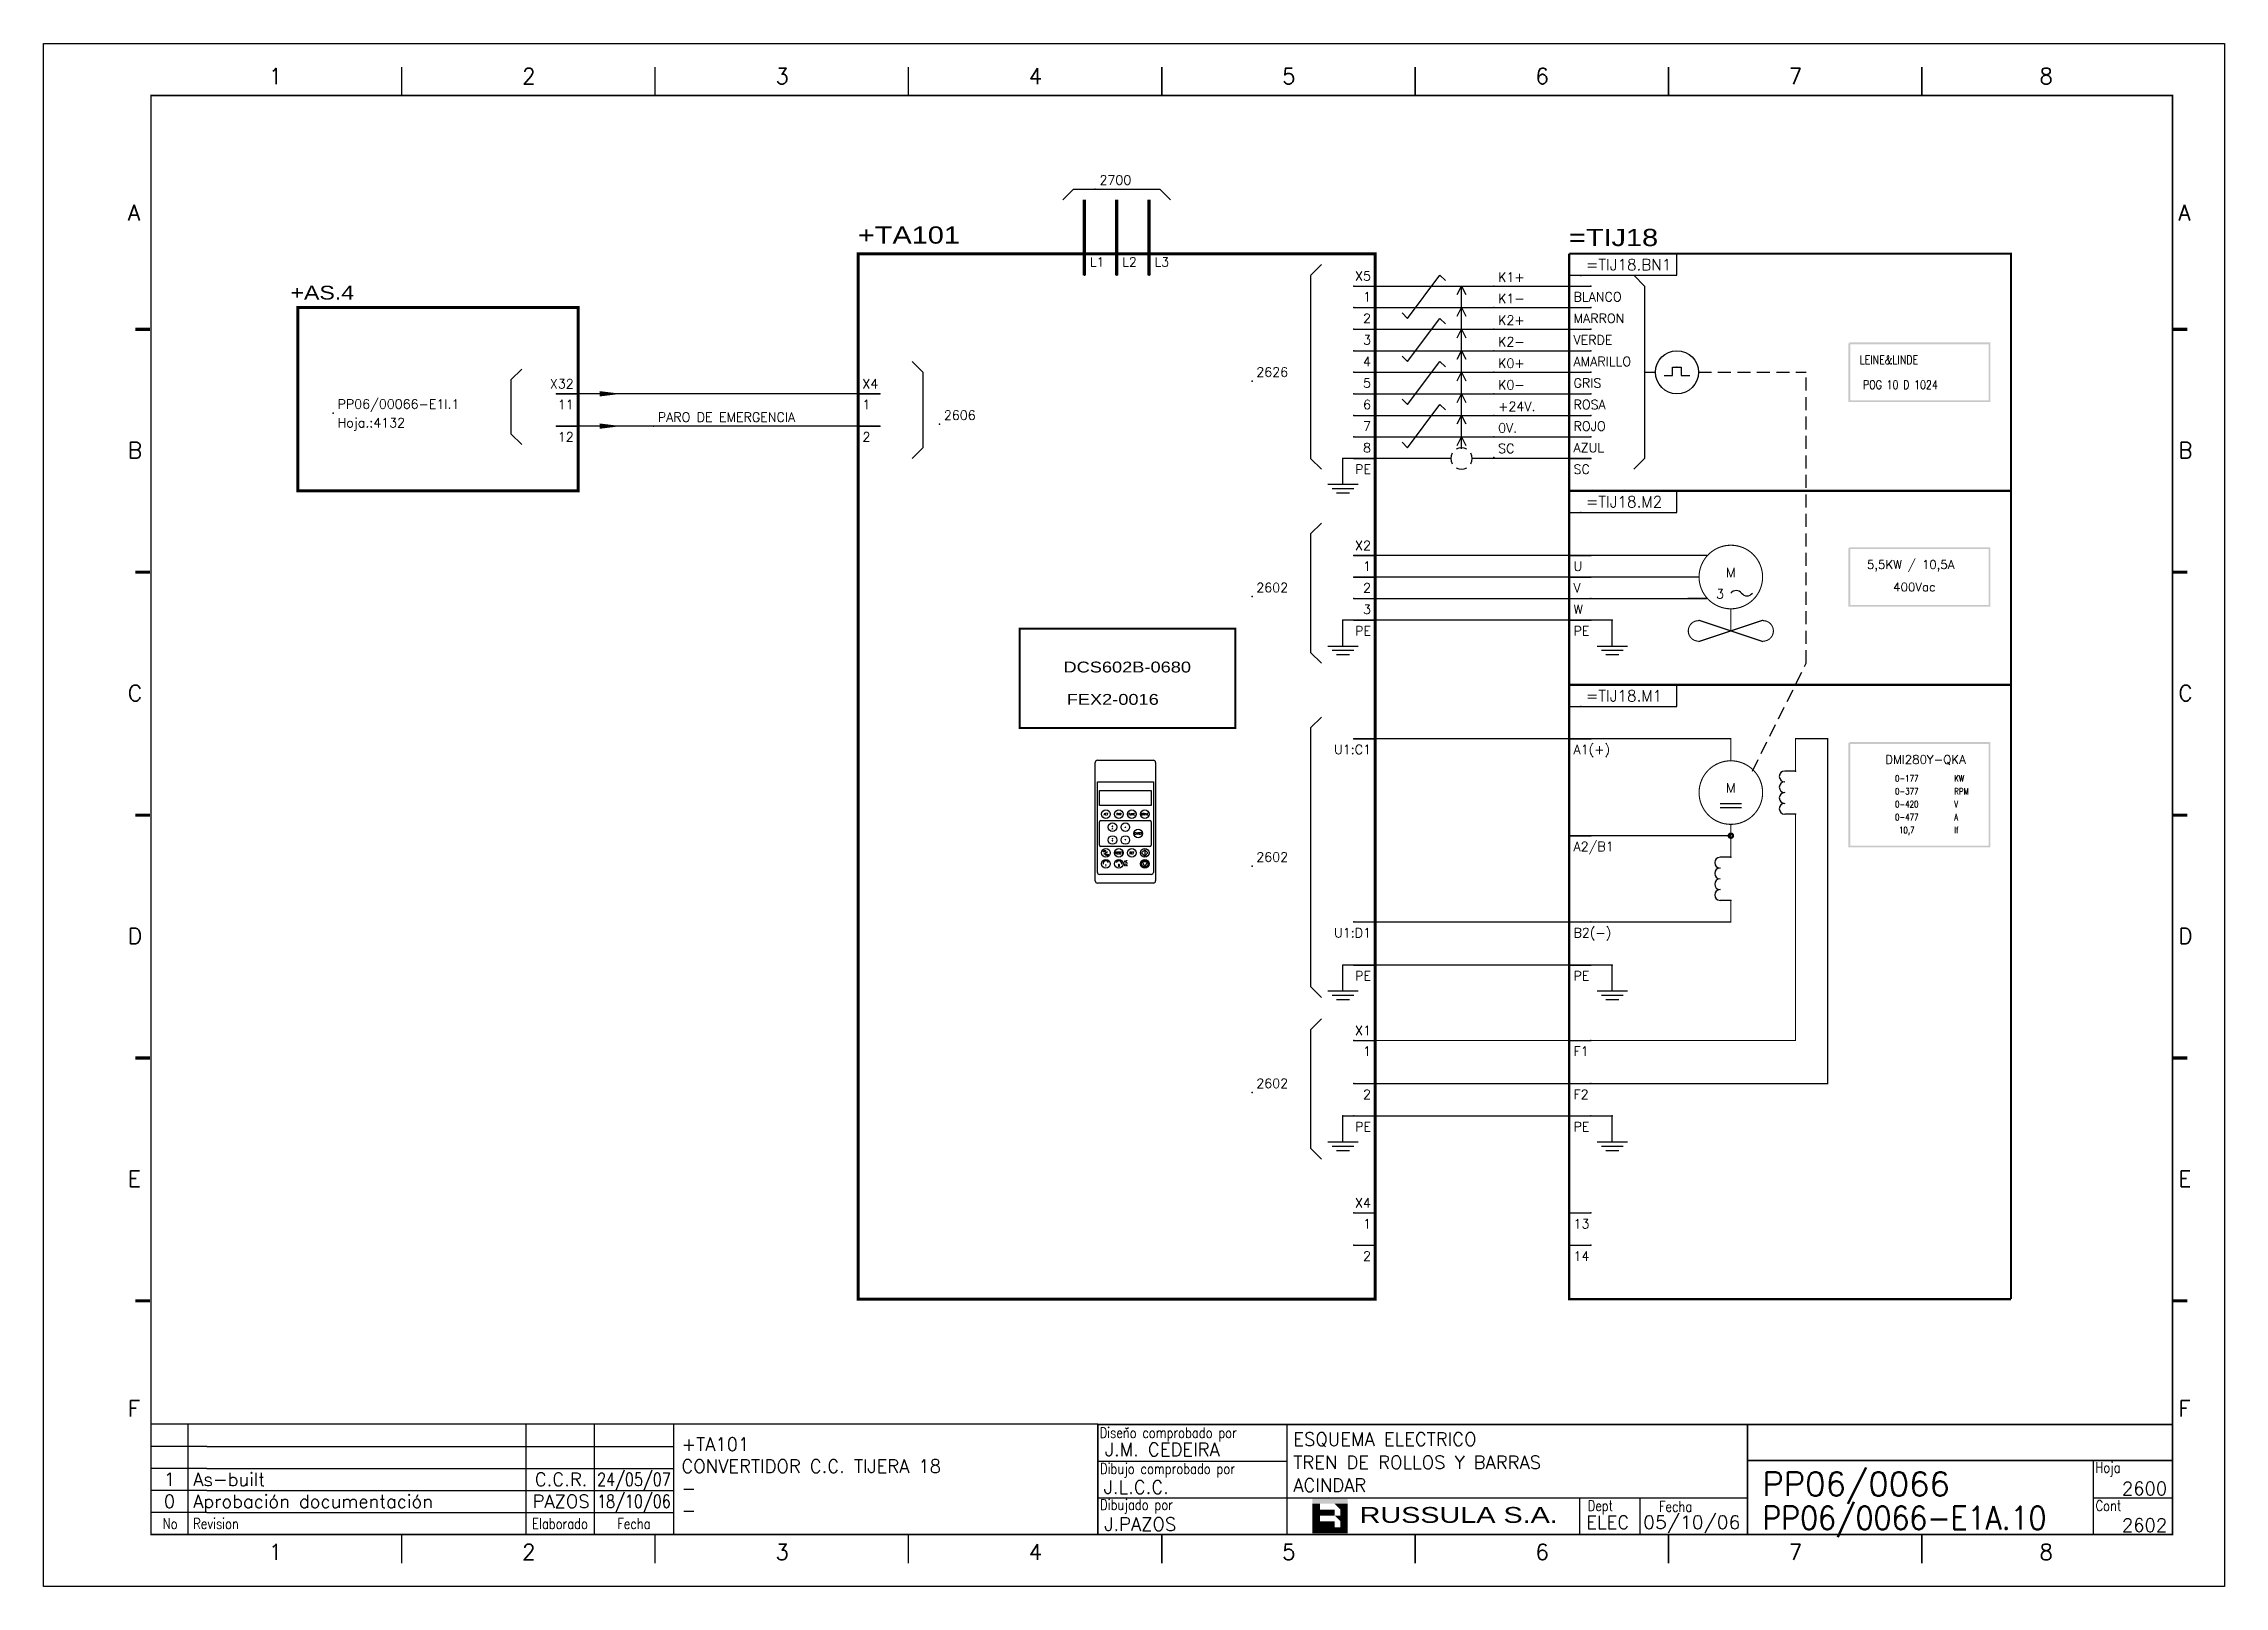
# Model space of a CAD drawing. Extents: x -25 to 1044, y -25744 to 292.
# Drawn here: x -3.7 to 416.3, y -5.2 to 291.8 of the extents above; entities that cross this region are included whole.
import ezdxf
from ezdxf.enums import TextEntityAlignment as Align

# ---------------------------------------------------------------- set-up
doc = ezdxf.new("R2010")
doc.units = 0
doc.header["$LTSCALE"] = 10
doc.header["$MEASUREMENT"] = 0
doc.linetypes.add('DASHDOT', pattern=[1, 0.5, -0.25, 0, -0.25])
doc.linetypes.add('HIDDEN', pattern=[0.375, 0.25, -0.125])
doc.layers.get('0').update_dxf_attribs({"linetype": 'CONTINUOUS'})
for name, color, linetype in [('1', 7, 'CONTINUOUS'), ('10', 5, 'CONTINUOUS'), ('102', 7, 'CONTINUOUS'), ('2', 7, 'CONTINUOUS'), ('8', 1, 'CONTINUOUS'), ('9', 6, 'CONTINUOUS'), ('DIBUJO', 7, 'CONTINUOUS'), ('NODE', 7, 'CONTINUOUS')]:
    doc.layers.add(name, color=color, linetype=linetype)
doc.styles.add('HELV', font='HELVBLD.SHX', dxfattribs={"width": 1.2})
doc.styles.add('HELVETICA', font='HELV.SHX')
doc.styles.add('LABEL', font='SIMPLEX', dxfattribs={"width": 0.8, "height": 4})
doc.styles.add('ROMAND', font='ROMAND.SHX', dxfattribs={"width": 0.7})
doc.styles.add('ROMANS', font='romans')
doc.styles.get("Standard").update_dxf_attribs({"font": 'simplex'})

msp = doc.modelspace()

# ---------------------------------------------------------------- texts
at = {"layer": '2'}
for s, height, style, width, p in [('+TA101', 3.319933944954131, 'HELV', 1.2, (153.1391600778842, 253.2472647786451)), ('=TIJ18', 3.319933944954131, 'HELV', 1.2, (290.0864353072421, 252.7757559619553)), ('+AS.4', 2.655947155963304, 'HELV', 1.2, (43.85634111555479, 242.4861195287155)), ('LEINE&LINDE', 1.659966972477065, 'ROMANS', 0.8, (346.065928685599, 230.0572001981183)), ('POG 10 D 1024', 1.659966972477065, 'ROMANS', 0.8, (346.7064160769958, 225.2605308796128)), ('DCS602B-0680', 2.091558385321103, 'HELV', 1.2, (192.7301322481374, 170.6871999008844)), ('FEX2-0016', 2.091558385321103, 'HELV', 1.2, (193.350815739393, 164.4623237540954)), ('KW', 1.244975229357799, 'ROMANS', 0.8, (364.2696336419571, 149.6866229816472)), ('RPM', 1.244975229357799, 'ROMANS', 0.8, (364.2696336419571, 147.1966725229316)), ('V', 1.244975229357799, 'ROMANS', 0.8, (364.2696336419571, 144.706722064216)), ('A', 1.244975229357799, 'ROMANS', 0.8, (364.2696336419571, 142.2167716055004)), ('If', 1.244975229357799, 'ROMANS', 0.8, (364.2696336419571, 139.7268211467848)), ('LOC', 0.2655947155963305, 'ROMANS', 0.8, (200.3347866355165, 136.1368287295367)), ('REM', 0.2655947155963305, 'ROMANS', 0.8, (200.8041093641274, 135.471394065253)), ('AC', 0.4149917431192663, 'ROMANS', 0.8, (204.4303311003391, 134.0982011899195)), ('I', 0.4149917431192663, 'ROMANS', 0.8, (200.8270808179477, 133.3553264684235)), ('0', 0.4149917431192663, 'ROMANS', 0.8, (203.2592742092961, 133.3440713281738)), ('DC', 0.4149917431192663, 'ROMANS', 0.8, (204.441591051497, 133.445372137218))]:
    msp.add_text(s, height=height, dxfattribs=dict(at, style=style, width=width)).set_placement(p)
for s, p in [('M', (321.2573251321276, 189.0667449510156)), ('3', (319.1823664165312, 184.9168275198229)), ('M', (321.2573251321276, 147.567570639089))]:
    msp.add_text(s, height=1.784464495412845, dxfattribs=at).set_placement(p, align=Align.CENTER)
for s, style, p in [('5,5KW / 10,5A', 'ROMANS', (347.461207551026, 190.632984601788)), ('400Vac', 'ROMANS', (352.5193589342811, 186.3116769441001)), ('DMI280Y-QKA', 'ROMAND', (350.9874021109645, 153.0950845887708))]:
    msp.add_text(s, height=1.659966972477065, dxfattribs=dict(at, style=style)).set_placement(p)
at = {"layer": '2', "style": 'ROMANS', "width": 0.8}
for s, p in [('0-177', (355.1398152933331, 149.6866229816472)), ('0-377', (355.1398152933331, 147.1966725229316)), ('0-420', (355.1398152933331, 144.706722064216)), ('0-477', (355.1398152933331, 142.2167716055004)), ('10,7', (355.1398152933331, 139.7268211467848))]:
    msp.add_text(s, height=1.244975229357799, dxfattribs=at).set_placement(p, align=Align.CENTER)
for s, p in [('ACT', (200.9097196275404, 143.4176532078963)), ('PAR', (203.399670086256, 143.4176532078963)), ('FUNC', (205.8896205449715, 143.4176532078963)), ('DRIVE', (208.3795710036873, 143.4176532078963)), ('ENTER', (207.1345957743294, 139.6827275198229)), ('RESET', (203.399670086256, 135.9478018317495)), ('REF', (205.8896205449715, 135.9478018317495))]:
    msp.add_text(s, height=0.4149917431192663, dxfattribs=at).set_placement(p, align=Align.MIDDLE)

# ---------------------------------------------------------------- blocks, each defined once
blk = doc.blocks.new('NOD', base_point=(237.5, 170))
at = {"layer": 'NODE'}
blk.add_point((237.5, 170), dxfattribs=at)
blk = doc.blocks.new('$$PLL21')
blk.add_line((-2.5, 0), (2.5, 0))
at = {"layer": '2'}
for p in [(-2.5, 0), (2.5, 0)]:
    blk.add_blockref('NOD', p, dxfattribs=at)
at = {"layer": '8'}
blk.add_attdef('*A', (-1.5, -3.574999999999989), '', height=2.15, dxfattribs=at)
at = {"layer": '9'}
blk.add_attdef('ID', (-1.5, 1.25), '', height=2.15, dxfattribs=at)
blk = doc.blocks.new('$PP313')
at = {"layer": '2'}
blk.add_blockref('NOD', (0, 0), dxfattribs=at)
at = {"layer": '8'}
blk.add_attdef('1A', (1, -3.324999999999989), '', height=2.15, dxfattribs=at)
at = {"layer": '9'}
blk.add_attdef('ID', (1, 1), '', height=2.15, dxfattribs=at)
blk = doc.blocks.new('$$PLR12')
blk.add_line((-2.5, 0), (2.5, 0))
at = {"layer": '2'}
for p in [(-2.5, 0), (2.5, 0)]:
    blk.add_blockref('NOD', p, dxfattribs=at)
at = {"layer": '8'}
blk.add_attdef('*A', text='', height=2.15, dxfattribs=at).set_placement((1.5, -3.574999999999989), align=Align.RIGHT)
at = {"layer": '9'}
blk.add_attdef('ID', text='', height=2.15, dxfattribs=at).set_placement((1.5, 1.25), align=Align.RIGHT)
blk = doc.blocks.new('$$PLU21')
blk.add_line((0, -2.5), (2.842170943040401e-14, 2.5))
at = {"layer": '2'}
for p in [(2.842170943040401e-14, 2.5), (0, -2.5)]:
    blk.add_blockref('NOD', p, dxfattribs=at)
at = {"layer": '8'}
blk.add_attdef('*A', (1.25, -0.5), '', height=2.15, dxfattribs=at)
at = {"layer": '9'}
blk.add_attdef('ID', text='', height=2.15, dxfattribs=at).set_placement((-1.25, -0.5), align=Align.RIGHT)
blk = doc.blocks.new('$060303')
at = {"layer": '2'}
for p, q in [((0, 0), (2.5, 0)), ((0, -10), (2.5, -10))]:
    blk.add_line(p, q, dxfattribs=at)
for centre, end in [((2.5, -1.25), 90), ((2.5, -3.75), 90.00000000000001), ((2.5, -6.25), 90.00000000000001), ((2.5, -8.75), 90.00000000000001)]:
    blk.add_arc(centre, 1.25, 270, end, dxfattribs=at)
for p in [(0, 0), (0, -10)]:
    blk.add_blockref('NOD', p, dxfattribs=at)
at = {"layer": '8'}
for tag, p in [('1A', (1.5, -3.324999999999989)), ('2A', (1.5, -13.32499999999999))]:
    blk.add_attdef(tag, text='', height=2.15, dxfattribs=at).set_placement(p, align=Align.RIGHT)
at = {"layer": '9'}
blk.add_attdef('ID', text='', height=2.15, dxfattribs=at).set_placement((0, 1.175000000000011), align=Align.CENTER)
blk = doc.blocks.new('$021501')
at = {"layer": '2'}
for p, q in [((0, -6), (0, 0)), ((-3.5, -6), (3.5, -6)), ((-2.5, -7), (2.5, -7)), ((-1.5, -8), (1.5, -8))]:
    blk.add_line(p, q, dxfattribs=at)
blk.add_blockref('NOD', (0, 0), dxfattribs=at)
blk = doc.blocks.new('DOT', base_point=(355.25, 185))
at = {"layer": '2'}
blk.add_lwpolyline([(355, 185, 0.25, 0.25, 2.502154082895779), (355.237515595764, 185.2496880847195, 0.25, 0.25, 0.3996556434456849)], format="xyseb", close=True, dxfattribs=at)
blk = doc.blocks.new('$020501')
at = {"layer": '2'}
for p, q in [((-2, 1), (0, 0)), ((0, 0), (-2, -1))]:
    blk.add_line(p, q, dxfattribs=at)
blk = doc.blocks.new('$030107')
at = {"layer": '102'}
for centre, start, end in [((0, 0), 150.0000000000002, 209.9999999999999), ((0, 0), 60.00000000000018, 119.9999999999999), ((0, 0), 330.0000000000002, 29.99999999999989), ((0, -2.842170943040401e-14), 240.0000000000001, 299.9999999999998)]:
    blk.add_arc(centre, 2.500000000000008, start, end, dxfattribs=at)
blk = doc.blocks.new('$021325')
at = {"layer": '2'}
for p, q in [((-1, 0), (1, 0)), ((-1, -2), (-1, 0)), ((1, 0), (1, -2)), ((-3, -2), (-1, -2)), ((1, -2), (3, -2))]:
    blk.add_line(p, q, dxfattribs=at)
blk.add_blockref('NOD', (0, 0), dxfattribs=at)
blk = doc.blocks.new('newcajec')
at = {"layer": '1'}
for p, q in [((179.4, 20.84999999999999), (0.1303441721052074, 20.84999999999999)), ((7, 20.84999999999999), (7, 0)), ((71, 20.84999999999999), (71, 0)), ((84, 20.84999999999999), (84, 0.08964143426294768)), ((99, 20.84999999999999), (99, 0)), ((215.2, 20.79999999999999), (215.2, 0)), ((10.6, 16.64), (0, 16.64)), ((10.6, 16.64), (99.00000000000001, 16.64)), ((184.6434108527132, 20.17582254554676), (184.806079472624, 20.01315011347727)), ((184.806079472624, 20.01315011347727), (185.1814685954953, 20.25090212957883)), ((10.6, 12.48), (0, 12.48)), ((10.6, 12.48), (99.00000000000001, 12.48)), ((179.4, 13.86666666), (215.2, 13.86666666)), ((368, 14.06084184883153), (368, 0)), ((10.6, 8.32), (0, 8.32)), ((10.6, 8.32), (99.00000000000001, 8.32)), ((10.6, 4.16), (0, 4.16)), ((10.6, 4.16), (99.00000000000001, 4.16)), ((179.4, 6.93333333), (267.6330803594942, 6.93333333)), ((267.6330803594942, 6.93333333), (302.5, 6.93333333)), ((270.6330803594942, 6.908826233307309), (270.6330803594942, 0)), ((282.0665401797471, 6.93333333), (282.0665401797471, 0)), ((368, 6.93333333), (383, 6.93333333))]:
    blk.add_line(p, q, dxfattribs=at)
for points in [[(47.50000000000003, 272.5, 0.3, 0.3, 0), (47.50000000000003, 277.9125820568927, 0.3, 0.3, 0)], [(95.50000000000003, 272.5, 0.3, 0.3, 0), (95.50000000000003, 277.9125820568927, 0.3, 0.3, 0)], [(143.5000000000001, 272.5, 0.3, 0.3, 0), (143.5000000000001, 277.9125820568927, 0.3, 0.3, 0)], [(191.5000000000001, 272.5, 0.3, 0.3, 0), (191.5000000000001, 277.9125820568927, 0.3, 0.3, 0)], [(239.5000000000001, 272.5, 0.3, 0.3, 0), (239.5000000000001, 277.9125820568927, 0.3, 0.3, 0)], [(287.5000000000001, 272.5, 0.3, 0.3, 0), (287.5000000000001, 277.9125820568927, 0.3, 0.3, 0)], [(335.5000000000001, 272.5, 0.3, 0.3, 0), (335.5000000000001, 277.9125820568927, 0.3, 0.3, 0)], [(-2.989059080962793, 228.2254404700672, 0.6, 0.6, 0), (-0.1817779831361044, 228.2254404700672, 0.6, 0.6, 0)], [(383.0109409190372, 228.2254404700672, 0.6, 0.6, 0), (385.8182220168639, 228.2254404700672, 0.6, 0.6, 0)], [(-2.989059080962793, 182.2254404700672, 0.6, 0.6, 0), (-0.1817779831361044, 182.2254404700672, 0.6, 0.6, 0)], [(383.0109409190372, 182.2254404700672, 0.6, 0.6, 0), (385.8182220168639, 182.2254404700672, 0.6, 0.6, 0)], [(-2.989059080962793, 136.2254404700672, 0.6, 0.6, 0), (-0.1817779831361044, 136.2254404700672, 0.6, 0.6, 0)], [(383.0109409190372, 136.2254404700672, 0.6, 0.6, 0), (385.8182220168639, 136.2254404700672, 0.6, 0.6, 0)], [(-2.989059080962793, 90.2254404700672, 0.6, 0.6, 0), (-0.1817779831361044, 90.2254404700672, 0.6, 0.6, 0)], [(383.0109409190372, 90.2254404700672, 0.6, 0.6, 0), (385.8182220168639, 90.2254404700672, 0.6, 0.6, 0)], [(-2.989059080962793, 44.22544047006719, 0.6, 0.6, 0), (-0.1817779831361044, 44.22544047006719, 0.6, 0.6, 0)], [(383.0109409190372, 44.22544047006719, 0.6, 0.6, 0), (385.8182220168639, 44.22544047006719, 0.6, 0.6, 0)], [(383, 20.79999999999999, 0.3, 0.3, 0), (179.4, 20.79999999999999, 0.3, 0.3, 0), (179.4, 0, 0.3, 0.3, 0)], [(302.5, 20.79999999999999, 0.3, 0.3, 0), (302.5, 0, 0.3, 0.3, 0)], [(302.5, 14, 0.3, 0.3, 0), (383, 14, 0.3, 0.3, 0)], [(47.50000000000004, -5.50000000000002, 0.3, 0.3, 0), (47.50000000000004, -0.08741794310727435, 0.3, 0.3, 0)], [(95.50000000000003, -5.50000000000002, 0.3, 0.3, 0), (95.50000000000003, -0.08741794310727435, 0.3, 0.3, 0)], [(143.5000000000001, -5.50000000000002, 0.3, 0.3, 0), (143.5000000000001, -0.08741794310727435, 0.3, 0.3, 0)], [(191.5000000000001, -5.50000000000002, 0.3, 0.3, 0), (191.5000000000001, -0.08741794310727435, 0.3, 0.3, 0)], [(239.5000000000001, -5.50000000000002, 0.3, 0.3, 0), (239.5000000000001, -0.08741794310727435, 0.3, 0.3, 0)], [(287.5000000000001, -5.50000000000002, 0.3, 0.3, 0), (287.5000000000001, -0.08741794310727435, 0.3, 0.3, 0)], [(335.5000000000001, -5.50000000000002, 0.3, 0.3, 0), (335.5000000000001, -0.08741794310727435, 0.3, 0.3, 0)]]:
    blk.add_lwpolyline(points, format="xyseb", dxfattribs=at)
at = {"layer": '1', "const_width": 0.3}
blk.add_lwpolyline([(0, 0), (0, 272.5), (383, 272.5), (383, 0)], close=True, dxfattribs=at)
at = {"layer": '2', "color": 14}
for p, q in [((221.418090625, 4.694274193107214), (221.418090625, 5.808488255607214)), ((221.418090625, 2.465846068107213), (221.418090625, 3.580060130607212))]:
    blk.add_line(p, q, dxfattribs=at)
for points in [[(220.05064609375, 5.808488255607214), (220.05064609375, 6.922702318107211), (226.73593046875, 5.808488255607214), (226.73593046875, 6.922702318107211)], [(221.418090625, 2.465846068107213), (220.05064609375, 2.465846068107213), (221.418090625, 5.808488255607214), (220.05064609375, 5.808488255607214)], [(221.418090625, 4.694274193107214), (224.254271875, 4.694274193107214), (221.418090625, 3.580060130607212), (224.254271875, 3.580060130607212)], [(224.254271875, 5.808488255607214), (225.3684859375, 5.808488255607214), (225.3684859375, 4.694274193107214)], [(225.3684859375, 5.808488255607214), (226.73593046875, 5.808488255607214), (225.3684859375, 1.351632005607213), (226.73593046875, 1.351632005607213)], [(224.254271875, 0.2374179431072125), (224.254271875, 2.465846068107213), (220.05064609375, 0.2374179431072125), (220.05064609375, 2.465846068107213)], [(224.254271875, 3.580060130607212), (225.3684859375, 3.580060130607212), (225.3684859375, 2.465846068107213)], [(226.73593046875, 1.351632005607213), (226.73593046875, 0.2374179431072125), (224.254271875, 1.351632005607213), (224.254271875, 0.2374179431072125)]]:
    blk.add_solid(points, dxfattribs=at)
at = {"layer": '1', "style": 'ROMANS'}
for s, p in [('1', (22.29321663019694, 274.6822757111598)), ('2', (70.29321663019694, 274.6822757111598)), ('3', (118.2932166301969, 274.6822757111598)), ('4', (166.2932166301969, 274.6822757111598)), ('5', (214.2932166301969, 274.6822757111598)), ('6', (262.293216630197, 274.6822757111598)), ('7', (310.293216630197, 274.6822757111598)), ('8', (357.793216630197, 274.6822757111598)), ('A', (-4.369531937893967, 248.8361050328228)), ('A', (384.130468062106, 248.8361050328228)), ('B', (-4.369531937893967, 203.8361050328228)), ('B', (384.130468062106, 203.8361050328228)), ('C', (-4.369531937893967, 157.8361050328228)), ('C', (384.130468062106, 157.8361050328228)), ('D', (-4.369531937893967, 111.8361050328228)), ('D', (384.130468062106, 111.8361050328228)), ('E', (-4.369531937893967, 65.8361050328228)), ('E', (384.130468062106, 65.8361050328228)), ('F', (-4.369531937893967, 22.33610503282279)), ('F', (384.130468062106, 22.33610503282279)), ('1', (22.29321663019694, -4.817724288840244)), ('2', (70.29321663019694, -4.817724288840244)), ('3', (118.2932166301969, -4.817724288840244)), ('4', (166.2932166301969, -4.817724288840244)), ('5', (214.2932166301969, -4.817724288840244)), ('6', (262.293216630197, -4.817724288840244)), ('7', (310.293216630197, -4.817724288840244)), ('8', (357.793216630197, -4.817724288840244))]:
    blk.add_text(s, height=3, dxfattribs=at).set_placement(p)
at = {"layer": '1', "style": 'LABEL', "width": 0.8}
for s, p in [('Diseno comprobado por', (179.7314614292997, 18.27223571085374)), ('Dibujo comprobado por', (179.8050291925395, 11.4678814488418)), ('Hoja', (368.3783582875667, 11.66394739740196)), ('Dibujado por', (179.8266890074166, 4.640500723763907)), ('Fecha', (285.7145387337263, 4.296982269486556)), ('Cont', (368.4287365512884, 4.459855685207977)), ('No', (2.226666121281127, 1.047317943107212)), ('Revision', (7.999999999999986, 1.047317943107211))]:
    blk.add_text(s, height=2, dxfattribs=at).set_placement(p)
for s, p in [('Dept', (274.6061509242405, 4.441269529660175)), ('Elaborado', (77.5, 1.047317943107211)), ('Fecha', (91.5, 1.047317943107211))]:
    blk.add_text(s, height=2, dxfattribs=at).set_placement(p, align=Align.CENTER)
at = {"layer": '10', "style": 'ROMANS'}
for tag, p in [('REV41', (3.5, 18.74499999999998)), ('REV43', (77.69972273858866, 18.74499999999998)), ('REV31', (3.5, 14.58499999999999)), ('REV33', (77.69972273858866, 14.58499999999999)), ('REV21', (3.5, 10.42499999999999)), ('REV23', (77.69972273858866, 10.42499999999999)), ('REV11', (3.5, 6.265000000000002)), ('REV13', (77.69972273858866, 6.265000000000002))]:
    blk.add_attdef(tag, text='', height=2.5, dxfattribs=at).set_placement(p, align=Align.MIDDLE)
for tag, p, height in [('REV42', (7.999999999999986, 17.49499999999998), 2.5), ('SHEETNAME1', (100.5, 15.82514432423481), 2.5), ('DESIGNCHECK', (180.7368689439597, 14.83229733012664), 2.5), ('DOCUMENTTYPE', (216.431556680333, 16.80300784715599), 2.5), ('NOTA', (305.324267012746, 15.80181941457773), 3), ('REV32', (7.999999999999986, 13.33499999999999), 2.5), ('SHEETNAME2', (100.5, 11.66514432423481), 2.5), ('OBJECT', (216.431556680333, 12.40274635088354), 2.5), ('REV22', (7.999999999999986, 9.174999999999999), 2.5), ('SHEETNAME3', (100.5, 7.505144324234807), 2.5), ('DRAWINGCHECK', (180.5313437479052, 7.714149530439984), 2.5), ('CUSTOMER', (216.431556680333, 8.084891464683468), 2.5), ('ORDER', (305.324267012746, 7.301819414577723), 4.5), ('REV12', (7.999999999999986, 5.015000000000002), 2.5), ('SHEETNAME4', (100.5, 3.345144324234811), 2.5), ('DOCUMENT_ID', (305.324267012746, 0.9341589120460885), 4.4), ('USER', (180.634361454448, 0.7089454855303376), 2.5), ('DEPARTMENT', (271.9308878022507, 1.045088830057653), 2.5)]:
    blk.add_attdef(tag, p, '', height=height, dxfattribs=at)
for tag, width, p, p2 in [('REV44', 1.221199022953692, (84.52509332113708, 17.49499999999998), (98.48165358346499, 17.49499999999998)), ('REV34', 1.221199022953692, (84.52509332113708, 13.33499999999998), (98.48165358346499, 13.33499999999998)), ('REV24', 1.221199022953692, (84.52509332113708, 9.174999999999988), (98.48165358346499, 9.174999999999988)), ('REV14', 1.221199022953692, (84.52509332113708, 5.014999999999999), (98.48165358346499, 5.014999999999999)), ('CREATED2', 7.039914616041486, (282.7069601254168, 1.045088830057653), (301.1448317388588, 1.045088830057653))]:
    blk.add_attdef(tag, text='', height=2.5, dxfattribs=dict(at, width=width)).set_placement(p, p2, align=Align.FIT)
for tag, p in [('SHEET', (382, 7.433333330000005)), ('NEXTSHEET', (382, 0.5000000000000018))]:
    blk.add_attdef(tag, text='', height=2.5, dxfattribs=at).set_placement(p, align=Align.RIGHT)
at = {"layer": 'DIBUJO', "color": 14, "style": 'HELVETICA', "width": 1.3}
blk.add_text('RUSSULA S.A.', height=3, dxfattribs=at).set_placement((229, 2.191446348186597))

# ---------------------------------------------------------------- linework, layer by layer
at = {"layer": '2'}
for p, q in [((192.6098847651551, 261.6902999968872), (194.6848434807515, 263.7652587124836)), ((194.6848434807515, 263.7652587124836), (211.284513205522, 263.7652587124836)), ((211.284513205522, 263.7652587124836), (213.3594719211184, 261.6902999968872)), ((242.4088939394671, 249.2405477033093), (240.4068641843246, 247.2385179481668)), ((240.3339352238708, 247.0624518627492), (240.3339352238708, 211.8912908225753)), ((252.7836875174487, 245.0906302721166), (290.1329443981828, 245.0906302721166)), ((259.0085636642377, 238.8657541253276), (265.2334398110266, 247.1655889877129)), ((265.2334398110266, 247.1655889877129), (266.2709191688249, 246.1281096299147)), ((269.3833572422193, 213.7139598969834), (269.3833572422193, 245.0906302721166)), ((302.5826966917606, 247.1655889877129), (304.657655407357, 245.0906302721166)), ((304.657655407357, 245.0906302721166), (304.657655407357, 211.8912908225753)), ((252.7836875174487, 240.9407128409239), (290.1329443981828, 240.9407128409239)), ((257.9710843064396, 239.9032334831257), (259.0085636642377, 238.8657541253276)), ((252.7836875174487, 236.7907954097313), (290.1329443981828, 236.7907954097313)), ((259.0085636642377, 230.5659192629423), (265.2334398110266, 238.8657541253276)), ((265.2334398110266, 238.8657541253276), (266.2709191688249, 237.8282747675294)), ((252.7836875174487, 232.6408779785386), (290.1329443981828, 232.6408779785386)), ((257.9710843064396, 231.6033986207404), (259.0085636642377, 230.5659192629423)), ((88.39854066431478, 229.0797682659889), (86.32358194871823, 227.0048095503926)), ((86.32358194871823, 227.0048095503926), (86.32358194871823, 216.6300159724109)), ((163.5604627468064, 230.5659192629423), (165.6354214624027, 228.4909605473459)), ((165.6354214624027, 228.4909605473459), (165.6354214624027, 213.9662495381716)), ((252.7836875174487, 228.4909605473459), (290.1329443981828, 228.4909605473459)), ((259.0085636642377, 222.2660844005569), (265.2334398110266, 230.5659192629423)), ((265.2334398110266, 230.5659192629423), (266.2709191688249, 229.5284399051441)), ((304.657655407357, 228.4909605473458), (306.7326141229533, 228.4909605473459)), ((252.7836875174487, 224.3410431161533), (290.1329443981828, 224.3410431161533)), ((257.9710843064396, 223.3035637583551), (259.0085636642377, 222.2660844005569)), ((252.7836875174487, 220.1911256849606), (290.1329443981828, 220.1911256849606)), ((259.0085636642377, 213.9662495381716), (265.2334398110266, 222.2660844005569)), ((265.2334398110266, 222.2660844005569), (266.2709191688249, 221.2286050427587)), ((86.32358194871823, 216.6300159724109), (88.39854066431478, 214.5550572568145)), ((252.7836875174487, 216.0412082537679), (290.1329443981828, 216.0412082537679)), ((257.9710843064396, 215.0037288959698), (259.0085636642377, 213.9662495381716)), ((165.6354214624027, 213.9662495381716), (163.5604627468064, 211.8912908225753)), ((240.3339352238708, 211.8912908225753), (242.4088939394671, 209.8163321069789)), ((304.657655407357, 211.8912908225753), (302.5826966917606, 209.8163321069789)), ((242.4088939394671, 199.4415385289973), (240.3339352238708, 197.3665798134009)), ((240.3339352238708, 197.3665798134009), (240.3339352238708, 174.5420339418413)), ((316.6175763935485, 193.2166623822083), (312.9574902697423, 193.2166623822083)), ((315.0324489853386, 189.0667449510156), (312.9574902697423, 189.0667449510156)), ((316.6175763935485, 184.9168275198229), (312.9574902697423, 184.9168275198229)), ((240.3339352238708, 174.5420339418413), (242.4088939394671, 172.467075226245)), ((242.4088939394671, 162.0922816482633), (240.3339352238708, 160.017322932667)), ((240.3339352238708, 160.017322932667), (240.3339352238708, 110.218313758355)), ((198.8347609119441, 130.552909171199), (198.8347609119441, 153.3774550427587)), ((199.2497526550633, 153.792446785878), (210.0395379761641, 153.792446785878)), ((210.4545297192836, 153.3774550427587), (210.4545297192836, 130.552909171199)), ((199.2497526550633, 132.2128761436761), (199.2497526550633, 149.6425293546853)), ((199.2497526550633, 149.6425293546853), (210.0395379761641, 149.6425293546853)), ((199.6647443981825, 147.9825623822082), (209.6245462330449, 147.9825623822082)), ((199.6647443981825, 145.0776201803734), (199.6647443981825, 147.9825623822082)), ((209.6245462330449, 147.9825623822082), (209.6245462330449, 145.0776201803734)), ((210.0395379761641, 149.6425293546853), (210.0395379761641, 132.2128761436761)), ((209.6245462330449, 145.0776201803734), (199.6647443981825, 145.0776201803734)), ((319.1823664165312, 145.4926119234927), (323.3322838477239, 145.4926119234927)), ((319.1823664165312, 144.6908740690078), (323.3322838477239, 144.6908740690078)), ((199.6647443981825, 137.4417721069789), (199.6647443981825, 141.923682932667)), ((199.9137394440544, 142.1726779785385), (209.3755511871736, 142.1726779785385)), ((209.6245462330449, 141.923682932667), (209.6245462330449, 137.4417721069789)), ((209.3755511871736, 137.1927770611073), (199.9137394440544, 137.1927770611073)), ((201.1986660719775, 136.1917563965359), (200.4892754173911, 135.6402281528786)), ((208.3795710036873, 136.5702894464284), (207.7570833890082, 135.9478018317495)), ((207.7570833890082, 135.9478018317495), (208.3795710036873, 135.3253142170706)), ((209.0020586183661, 135.9478018317495), (208.3795710036873, 136.5702894464284)), ((208.3795710036873, 136.3627935748688), (208.3795710036873, 135.5328100886302)), ((208.3795710036873, 135.3253142170706), (209.0020586183661, 135.9478018317495)), ((209.6245462330449, 131.7978844005569), (199.6647443981825, 131.7978844005569)), ((207.8646793690347, 134.2107580485727), (208.3795710036873, 133.2503555014743)), ((208.8893541486977, 134.2107580485727), (207.8646793690347, 134.2107580485727)), ((208.3795710036873, 133.2503555014743), (208.8893541486977, 134.2107580485727)), ((210.0395379761641, 130.1379174280798), (199.2497526550633, 130.1379174280798)), ((240.3339352238708, 110.218313758355), (242.4088939394671, 108.1433550427587)), ((242.4088939394671, 103.993437611566), (240.3339352238708, 101.9184788959697)), ((240.3339352238708, 101.9184788959697), (240.3339352238708, 79.09393302441003)), ((240.3339352238708, 79.09393302441003), (242.4088939394671, 77.0189743088137))]:
    msp.add_line(p, q, dxfattribs=at)
at = {"layer": '2', "color": 3}
for p, q in [((310.882531554146, 247.1655889877129), (310.882531554146, 251.3155064189056)), ((290.1329443981828, 247.1655889877129), (310.882531554146, 247.1655889877129)), ((310.882531554146, 201.5164972445936), (310.882531554146, 205.6664146757863)), ((290.1329443981828, 201.5164972445936), (310.882531554146, 201.5164972445936)), ((310.882531554146, 164.1672403638596), (310.882531554146, 168.3171577950523)), ((290.1329443981828, 164.1672403638596), (310.882531554146, 164.1672403638596))]:
    msp.add_line(p, q, dxfattribs=at)
at = {"layer": '2', "linetype": 'HIDDEN'}
for p, q in [((315.0324489853386, 228.4909605473459), (335.7820361413021, 228.4909605473459)), ((335.7820361413021, 172.467075226245), (335.7820361413021, 228.4909605473459)), ((325.4072425633202, 151.7174880702817), (335.7820361413021, 172.467075226245))]:
    msp.add_line(p, q, dxfattribs=at)
at = {"layer": '2'}
for points in [[(196.7598021963478, 261.6902999968872, 0.6639867889908261, 0.6639867889908261, 0), (196.7598021963478, 247.1655889877129, 0.6639867889908261, 0.6639867889908261, 0)], [(202.9846783431367, 261.6902999968872, 0.6639867889908261, 0.6639867889908261, 0), (202.9846783431367, 247.1655889877129, 0.6639867889908261, 0.6639867889908261, 0)], [(209.2095544899257, 261.6902999968872, 0.6639867889908261, 0.6639867889908261, 0), (209.2095544899257, 247.1655889877129, 0.6639867889908261, 0.6639867889908261, 0)], [(157.3355866000174, 224.3410431161533, 0.2489950458715598, 0.2489950458715598, 0), (95.08682513212752, 224.3410431161533, 0.2489950458715598, 0.2489950458715598, 0)], [(157.3355866000174, 218.1161669693643, 0.2489950458715598, 0.2489950458715598, 0), (95.08682513212752, 218.1161669693643, 0.2489950458715598, 0.2489950458715598, 0)], [(248.633770086256, 193.2166623822083, 0.2489950458715598, 0.2489950458715598, 0), (316.6717195887834, 193.2166623822083, 0.2489950458715598, 0.2489950458715598, 0)], [(248.633770086256, 189.0667449510156, 0.2489950458715598, 0.2489950458715598, 0), (315.0324489853386, 189.0667449510156, 0.2489950458715598, 0.2489950458715598, 0)], [(248.633770086256, 184.9168275198229, 0.2489950458715598, 0.2489950458715598, 0), (316.6110163515433, 184.9168275198229, 0.2489950458715598, 0.2489950458715598, 0)], [(246.5588113706597, 180.7669100886303, 0.2489950458715598, 0.2489950458715598, 0), (298.4327792605681, 180.7669100886303, 0.2489950458715598, 0.2489950458715598, 0)], [(315.0324489853386, 176.7207405932174, 0.2074958715596332, 0.2074958715596332, -0.414213562373095), (313.0612382055222, 178.6919513730339, 0.2074958715596332, 0.2074958715596332, -0.414213562373095), (315.0324489853386, 180.6631621528505, 0.2074958715596332, 0.2074958715596332, -1)], [(315.0324489853386, 180.7669100886303, 0.2489950458715598, 0.2489950458715598, 0), (327.4822012789165, 176.6169926574376, 0.2489950458715598, 0.2489950458715598, 0)], [(315.0324489853386, 176.6169926574376, 0.2489950458715598, 0.2489950458715598, 0), (327.4822012789165, 180.7669100886303, 0.2489950458715598, 0.2489950458715598, 0)], [(327.4822012789165, 176.7207405932174, 0.2074958715596332, 0.2074958715596332, 0.414213562373095), (329.4534120587332, 178.6919513730339, 0.2074958715596332, 0.2074958715596332, 0.414213562373095), (327.4822012789165, 180.6631621528505, 0.2074958715596332, 0.2074958715596332, 1)], [(184.3100499027698, 179.1069431161532, 0.3983920733944957, 0.3983920733944957, 0), (225.8092242146963, 179.1069431161532, 0.3983920733944957, 0.3983920733944957, 0), (225.8092242146963, 160.017322932667, 0.3983920733944957, 0.3983920733944957, 0), (184.3100499027698, 160.017322932667, 0.3983920733944957, 0.3983920733944957, 0), (184.3100499027698, 179.1069431161532, 0.3983920733944957, 0.3983920733944957, 0)], [(333.7070774257054, 151.7174880702817, 0.2489950458715598, 0.2489950458715598, 0), (333.7070774257054, 157.9423642170706, 0.2489950458715598, 0.2489950458715598, 0), (339.9319535724947, 157.9423642170706, 0.2489950458715598, 0.2489950458715598, 0), (339.9319535724947, 91.54368531798801, 0.2489950458715598, 0.2489950458715598, 0), (248.633770086256, 91.54368531798801, 0.2489950458715598, 0.2489950458715598, 0)], [(321.2573251321276, 153.792446785878, 0.2489950458715598, 0.2489950458715598, 0), (321.2573251321276, 157.9423642170706, 0.2489950458715598, 0.2489950458715598, 0), (248.633770086256, 157.9423642170706, 0.2489950458715598, 0.2489950458715598, 0)], [(248.633770086256, 99.84352018037335, 0.2489950458715598, 0.2489950458715598, 0), (333.7070774257054, 99.84352018037335, 0.2489950458715598, 0.2489950458715598, 0), (333.7070774257054, 143.4176532078963, 0.2489950458715598, 0.2489950458715598, 0)], [(321.2573251321276, 141.3426944923, 0.2489950458715598, 0.2489950458715598, 0), (321.2573251321276, 139.2677357767037, 0.2489950458715598, 0.2489950458715598, 0), (290.1329443981828, 139.2677357767037, 0.2489950458715598, 0.2489950458715598, 0)], [(321.2573251321276, 139.2677357767037, 0.2489950458715598, 0.2489950458715598, 0), (321.2573251321276, 135.117818345511, 0.2489950458715598, 0.2489950458715598, 0)], [(321.2573251321276, 126.8179834831257, 0.2489950458715598, 0.2489950458715598, 0), (321.2573251321276, 122.668066051933, 0.2489950458715598, 0.2489950458715598, 0), (248.633770086256, 122.668066051933, 0.2489950458715598, 0.2489950458715598, 0)], [(246.5588113706597, 114.3682311895477, 0.2489950458715598, 0.2489950458715598, 0), (298.4327792605681, 114.3682311895477, 0.2489950458715598, 0.2489950458715598, 0)], [(246.5588113706597, 85.318809171199, 0.2489950458715598, 0.2489950458715598, 0), (298.4327792605681, 85.318809171199, 0.2489950458715598, 0.2489950458715598, 0)]]:
    msp.add_lwpolyline(points, format="xyseb", dxfattribs=at)
at = {"layer": '2', "color": 3, "linetype": 'DASHDOT'}
for points in [[(153.1856691688248, 251.3155064189056, 0.5809884403669728, 0.5809884403669728, 0), (252.7836875174487, 251.3155064189056, 0.5809884403669728, 0.5809884403669728, 0), (252.7836875174487, 50.0445110060614, 0.5809884403669728, 0.5809884403669728, 0), (153.1856691688248, 50.0445110060614, 0.5809884403669728, 0.5809884403669728, 0), (153.1856691688248, 251.3155064189056, 0.5809884403669728, 0.5809884403669728, 0)], [(375.2062517376322, 50.0445110060614, 0.4149917431192663, 0.4149917431192663, 0), (290.1329443981828, 50.0445110060614, 0.4149917431192663, 0.4149917431192663, 0), (290.1329443981828, 251.3155064189056, 0.4149917431192663, 0.4149917431192663, 0)], [(290.1329443981828, 251.3155064189056, 0.4149917431192663, 0.4149917431192663, 0), (375.2062517376322, 251.3155064189056, 0.4149917431192663, 0.4149917431192663, 0), (375.2062517376322, 50.0445110060614, 0.4149917431192663, 0.4149917431192663, 0)], [(45.28781595781555, 240.9407128409239, 0.5809884403669728, 0.5809884403669728, 0), (99.23674256332015, 240.9407128409239, 0.5809884403669728, 0.5809884403669728, 0), (99.23674256332015, 205.6664146757863, 0.5809884403669728, 0.5809884403669728, 0), (45.28781595781555, 205.6664146757863, 0.5809884403669728, 0.5809884403669728, 0), (45.28781595781555, 240.9407128409239, 0.5809884403669728, 0.5809884403669728, 0)], [(290.1329443981828, 205.6664146757863, 0.4149917431192663, 0.4149917431192663, 0), (375.2062517376322, 205.6664146757863, 0.4149917431192663, 0.4149917431192663, 0)], [(290.1329443981828, 168.3171577950523, 0.4149917431192663, 0.4149917431192663, 0), (375.2062517376322, 168.3171577950523, 0.4149917431192663, 0.4149917431192663, 0)]]:
    msp.add_lwpolyline(points, format="xyseb", dxfattribs=at)
at = {"layer": '2', "linetype": 'HIDDEN'}
for points in [[(246.5588113706597, 211.8912908225753, 0.2489950458715598, 0.2489950458715598, 0), (267.308398526623, 211.8912908225753, 0.2489950458715598, 0.2489950458715598, 0)], [(271.4583159578156, 211.8912908225753, 0.2489950458715598, 0.2489950458715598, 0), (294.2828618293753, 211.8912908225753, 0.2489950458715598, 0.2489950458715598, 0)], [(321.2573251321276, 178.6919513730339, 0.2489950458715598, 0.2489950458715598, 0), (321.2573251321276, 182.8418688042266, 0.2489950458715598, 0.2489950458715598, 0)]]:
    msp.add_lwpolyline(points, format="xyseb", dxfattribs=at)
at = {"layer": '2'}
for points in [[(315.1361969211185, 189.0667449510156, 0.2074958715596332, 0.2074958715596332, 1), (327.3784533431369, 189.0667449510156, 0.2074958715596332, 0.2074958715596332, 1)], [(315.1361969211185, 147.567570639089, 0.2074958715596332, 0.2074958715596332, 1), (327.3784533431369, 147.567570639089, 0.2074958715596332, 0.2074958715596332, 1)]]:
    msp.add_lwpolyline(points, format="xyseb", close=True, dxfattribs=at)
for centre, radius in [((310.882531554146, 228.4909605473459), 4.149917431192662), ((200.9097196275404, 143.4176532078963), 0.8299834862385327), ((203.399670086256, 143.4176532078963), 0.8299834862385327), ((205.8896205449715, 143.4176532078963), 0.8299834862385327), ((208.3795710036873, 143.4176532078963), 0.8299834862385327), ((202.1546948568981, 140.9277027491807), 0.8299834862385327), ((202.1546948568981, 138.4377522904651), 0.8299834862385327), ((204.6446453156138, 140.9277027491807), 0.8299834862385327), ((204.6446453156138, 138.4377522904651), 0.8299834862385327), ((207.1345957743294, 139.6827275198229), 0.8299834862385327), ((200.9097196275404, 135.9478018317495), 0.8299834862385327), ((200.9097196275404, 133.8728431161532), 0.8299834862385327), ((203.399670086256, 135.9478018317495), 0.8299834862385327), ((203.399670086256, 133.8728431161532), 0.8299834862385327), ((205.8896205449715, 135.9478018317495), 0.8299834862385327), ((208.3795710036873, 135.9478018317495), 0.8299834862385327), ((208.3795710036873, 133.8728431161532), 0.8299834862385327), ((208.3795710036873, 133.8728431161532), 0.6224876146788995)]:
    msp.add_circle(centre, radius, dxfattribs=at)
for centre, radius, start, end in [((240.5829302697423, 247.0624518627492), 0.2489950458715598, 135, 180), ((322.2948044899259, 185.1761973592725), 1.296849197247707, 36.86989764584664, 143.1301023541534), ((324.3697632055222, 186.7324163959698), 1.296849197247707, 216.8698976458465, 323.1301023541533), ((199.2497526550633, 153.3774550427587), 0.4149917431192663, 90, 180), ((210.0395379761641, 153.3774550427587), 0.4149917431192663, 0, 90), ((199.9137394440544, 141.923682932667), 0.2489950458715598, 90, 180), ((209.3755511871736, 141.923682932667), 0.2489950458715598, 0, 90), ((199.9137394440544, 137.4417721069789), 0.2489950458715598, 180, 270), ((200.9097196275404, 133.8728431161532), 0.550875490831713, 25.19740898008419, 188.56056331708), ((203.399670086256, 133.8728431161532), 0.550875490831713, 351.4394366829199, 154.8025910199188), ((209.3755511871736, 137.4417721069789), 0.2489950458715598, 270, 0), ((199.2497526550633, 130.552909171199), 0.4149917431192663, 180, 270), ((199.6647443981825, 132.2128761436761), 0.4149917431192663, 180, 270), ((209.6245462330449, 132.2128761436761), 0.4149917431192663, 270, 0), ((210.0395379761641, 130.552909171199), 0.4149917431192663, 270, 0)]:
    msp.add_arc(centre, radius, start, end, dxfattribs=at)
for points in [[(107.5365774257054, 224.3410431161533), (103.3866599945128, 223.8223034372542), (103.3866599945128, 224.8597827950524)], [(107.5365774257054, 218.1161669693643), (103.3866599945128, 217.5974272904652), (103.3866599945128, 218.6349066482634)], [(201.9471989853385, 140.9277027491807), (202.3621907284579, 140.9277027491807), (202.1546948568981, 141.3426944923)], [(201.9471989853385, 140.5127110060615), (202.3621907284579, 140.5127110060615), (202.1546948568981, 140.9277027491807)], [(201.9471989853385, 138.8527440335844), (202.3621907284579, 138.8527440335844), (202.1546948568981, 138.4377522904651)], [(204.4371494440542, 140.7202068776211), (204.8521411871735, 140.7202068776211), (204.6446453156138, 141.1351986207403)], [(204.4371494440542, 138.6452481620247), (204.8521411871735, 138.6452481620247), (204.6446453156138, 138.2302564189055)], [(201.4076754824316, 134.1076721671918), (201.1153492992341, 134.2814179954762), (201.2146716805989, 134.4371130413451), (201.2158004220445, 134.4371130413451)], [(201.9471989853385, 138.4377522904651), (202.3621907284579, 138.4377522904651), (202.1546948568981, 138.0227605473459)], [(202.9017142313648, 134.1076721671918), (203.1940404145623, 134.2814179954762), (203.0947180331974, 134.4371130413451), (203.0935892917522, 134.4371130413451)]]:
    msp.add_solid(points, dxfattribs=at)
for points in [[(343.9158743064397, 222.7558533048555), (344.247867700935, 223.0878466993509), (343.9158743064397, 234.0546892607896), (344.247867700935, 234.0546892607896)], [(344.0818710036874, 234.2206859580373), (344.0818710036874, 233.8886925635419), (371.2223310036874, 234.2206859580373), (370.8903376091919, 233.8886925635419)], [(371.2223310036874, 234.2206859580373), (370.8903376091919, 233.8886925635419), (371.2223310036874, 222.7558533048555), (370.8903376091919, 223.0878466993509)], [(371.2223310036874, 222.7558533048555), (370.8903376091919, 223.0878466993509), (343.9158743064397, 222.7558533048555), (344.247867700935, 223.0878466993509)], [(343.9158743064397, 183.3316377085252), (344.247867700935, 183.6636311030206), (343.9158743064397, 194.6304736644593), (344.247867700935, 194.6304736644593)], [(344.0818710036874, 194.796470361707), (344.0818710036874, 194.4644769672116), (371.2223310036874, 194.796470361707), (370.8903376091919, 194.4644769672116)], [(371.2223310036874, 194.796470361707), (370.8903376091919, 194.4644769672116), (371.2223310036874, 183.3316377085252), (370.8903376091919, 183.6636311030206)], [(371.2223310036874, 183.3316377085252), (370.8903376091919, 183.6636311030206), (343.9158743064397, 183.3316377085252), (344.247867700935, 183.6636311030206)], [(343.9158743064397, 137.0267803638596), (344.247867700935, 137.358773758355), (343.9158743064397, 157.1123807308321), (344.247867700935, 157.1123807308321)], [(344.0818710036874, 157.2783774280798), (344.0818710036874, 156.9463840335844), (371.2223310036874, 157.2783774280798), (370.8903376091919, 156.9463840335844)], [(371.2223310036874, 157.2783774280798), (370.8903376091919, 156.9463840335844), (371.2223310036874, 137.0267803638596), (370.8903376091919, 137.358773758355)], [(371.2223310036874, 137.0267803638596), (370.8903376091919, 137.358773758355), (343.9158743064397, 137.0267803638596), (344.247867700935, 137.358773758355)]]:
    msp.add_trace(points, dxfattribs=at)
at = {"layer": 'DIBUJO'}
msp.add_lwpolyline([(-3.689908176101589, 291.7520183687093), (416.3100918238984, 291.7520183687093), (416.3100918238984, -5.247981631290713), (-3.689908176101589, -5.247981631290713), (-3.689908176101589, 291.7520183687093)], dxfattribs=at)

# ---------------------------------------------------------------- block references
at = {"layer": '2', "color": 7}
ref = msp.add_blockref('newcajec', (16.98532118169675, 4.752018368709313), dxfattribs=dict(at, xscale=1.016513761467891, yscale=1.016513761467891, zscale=1.016513761467891))
ref.add_attrib('REV24', '24/05/07', dxfattribs={"layer": '10', "height": 2.541284403669726, "style": 'ROMANS', "width": 0.7281683615127605}).set_placement((102.9062417319903, 14.0785321301772), (117.0932773014025, 14.0785321301772), align=Align.FIT)
ref.add_attrib('SHEETNAME3', '-', (119.1449542092197, 12.38110085609663), dxfattribs={"layer": '10', "height": 2.541284403669726, "style": 'ROMANS'})
ref.add_attrib('SHEETNAME2', 'CONVERTIDOR C.C. TIJERA 18', (119.1449542092197, 16.60979810380305), dxfattribs={"layer": '10', "height": 2.541284403669726, "style": 'ROMANS'})
ref.add_attrib('SHEETNAME1', '+TA101', (119.1449542092197, 20.83849535150948), dxfattribs={"layer": '10', "height": 2.541284403669726, "style": 'ROMANS'})
ref.add_attrib('USER', 'J.PAZOS', (200.6026353941082, 5.472671210881438), dxfattribs={"layer": '10', "height": 2.541284403669726, "style": 'ROMANS'})
ref.add_attrib('DRAWINGCHECK', 'J.L.C.C.', (200.4979164777326, 12.59355752442262), dxfattribs={"layer": '10', "height": 2.541284403669726, "style": 'ROMANS'})
ref.add_attrib('DESIGNCHECK', 'J.M. CEDEIRA', (200.7068356678504, 19.8292527189665), dxfattribs={"layer": '10', "height": 2.541284403669726, "style": 'ROMANS'})
ref.add_attrib('REV22', 'As-built', (25.11743127343986, 14.07853213017721), dxfattribs={"layer": '10', "height": 2.541284403669726, "style": 'ROMANS'})
ref.add_attrib('REV12', 'Aprobación documentación', (25.11743127343986, 9.849834882470788), dxfattribs={"layer": '10', "height": 2.541284403669726, "style": 'ROMANS'})
ref.add_attrib('REV21', '1', dxfattribs={"layer": '10', "height": 2.541284403669726, "style": 'ROMANS'}).set_placement((20.54311934683437, 15.34917433201206), align=Align.MIDDLE)
ref.add_attrib('REV11', '0', dxfattribs={"layer": '10', "height": 2.541284403669726, "style": 'ROMANS'}).set_placement((20.54311934683437, 11.12047708430565), align=Align.MIDDLE)
ref.add_attrib('SHEETNAME4', '-', (119.1449542092197, 8.152403608390207), dxfattribs={"layer": '10', "height": 2.541284403669726, "style": 'ROMANS'})
ref.add_attrib('REV14', '18/10/06', dxfattribs={"layer": '10', "height": 2.541284403669726, "style": 'ROMANS', "width": 0.7281683615127605}).set_placement((102.9062417319903, 9.849834882470784), (117.0932773014025, 9.849834882470784), align=Align.FIT)
ref.add_attrib('REV23', 'C.C.R.', dxfattribs={"layer": '10', "height": 2.541284403669726, "style": 'ROMANS'}).set_placement((95.96815860771169, 15.34917433201206), align=Align.MIDDLE)
ref.add_attrib('REV13', 'PAZOS', dxfattribs={"layer": '10', "height": 2.541284403669726, "style": 'ROMANS'}).set_placement((95.96815860771169, 11.12047708430565), align=Align.MIDDLE)
ref.add_attrib('DOCUMENT_ID', 'PP06/0066-E1A.10', (327.3516403102497, 5.701603758202035), dxfattribs={"layer": '10', "height": 4.472660550458718, "style": 'ROMANS', "width": 0.9})
ref.add_attrib('ORDER', 'PP06/0066', (327.3516403102497, 12.17441828738099), dxfattribs={"layer": '10', "height": 4.574311926605508, "style": 'ROMANS'})
ref.add_attrib('CUSTOMER', 'ACINDAR', (236.990976963173, 12.97042180253435), dxfattribs={"layer": '10', "height": 2.541284403669726, "style": 'ROMANS'})
ref.add_attrib('OBJECT', 'TREN DE ROLLOS Y BARRAS', (236.990976963173, 17.3595807143781), dxfattribs={"layer": '10', "height": 2.541284403669726, "style": 'ROMANS'})
ref.add_attrib('DOCUMENTTYPE', 'ESQUEMA ELECTRICO', (236.990976963173, 21.83250707939633), dxfattribs={"layer": '10', "height": 2.541284403669726, "style": 'ROMANS'})
ref.add_attrib('CREATED2', '05/10/06', dxfattribs={"layer": '10', "height": 2.541284403669726, "style": 'ROMANS', "width": 0.9619759102665414}).set_placement((304.3608366119371, 5.814365546419296), (323.1031868391791, 5.814365546419296), align=Align.FIT)
ref.add_attrib('DEPARTMENT', 'ELEC', (293.4068108008655, 5.814365546419296), dxfattribs={"layer": '10', "height": 2.541284403669726, "style": 'ROMANS'})
ref.add_attrib('NEXTSHEET', '2602', dxfattribs={"layer": '10', "height": 2.541284403669726, "style": 'ROMANS'}).set_placement((405.2935780624309, 5.260275249443262), align=Align.RIGHT)
ref.add_attrib('SHEET', '2600', dxfattribs={"layer": '10', "height": 2.541284403669726, "style": 'ROMANS'}).set_placement((405.2935780624309, 12.30810399223226), align=Align.RIGHT)
at = {"layer": '2'}
ref = msp.add_blockref('$PP313', (198.8347609119441, 263.7652587124836), dxfattribs=dict(at, xscale=0.8299834862385327, yscale=0.8299834862385327, zscale=0.8299834862385327))
ref.add_attrib('ID', '2700', (199.6647443981825, 264.5952421987221), dxfattribs={"layer": '9', "height": 1.784464495412845})
for name, p, xscale, yscale, zscale, values in [('$$PLU21', (196.7598021963478, 249.2405477033093), 0.8299834862385327, 0.8299834862385327, 0.8299834862385327, {'*A': 'L1'}), ('$$PLU21', (202.9846783431367, 249.2405477033093), 0.8299834862385327, 0.8299834862385327, 0.8299834862385327, {'*A': 'L2'}), ('$$PLU21', (209.2095544899257, 249.2405477033093), 0.8299834862385327, 0.8299834862385327, 0.8299834862385327, {'*A': 'L3'}), ('$$PLR12', (250.7087288018524, 245.0906302721166), 0.8299834862385327, 0.8299834862385327, 0.8299834862385327, {'ID': 'X5', '*A': '1'}), ('$$PLL21', (292.2079031137791, 245.0906302721166), 0.829983486238552, 0.829983486238552, 0.829983486238552, {'*A': 'BLANCO'}), ('$$PLR12', (250.7087288018524, 240.9407128409239), 0.8299834862385327, 0.8299834862385327, 0.8299834862385327, {'*A': '2'}), ('$$PLL21', (292.2079031137791, 240.9407128409239), 0.829983486238552, 0.829983486238552, 0.829983486238552, {'*A': 'MARRON'}), ('$$PLR12', (250.7087288018524, 236.7907954097313), 0.8299834862385327, 0.8299834862385327, 0.8299834862385327, {'*A': '3'}), ('$$PLL21', (292.2079031137791, 236.7907954097313), 0.829983486238552, 0.829983486238552, 0.829983486238552, {'*A': 'VERDE'}), ('$$PLR12', (250.7087288018524, 232.6408779785386), 0.8299834862385327, 0.8299834862385327, 0.8299834862385327, {'*A': '4'}), ('$$PLL21', (292.2079031137791, 232.6408779785386), 0.829983486238552, 0.829983486238552, 0.829983486238552, {'*A': 'AMARILLO'}), ('$$PLR12', (97.16178384772384, 224.3410431161533), 0.8299834862385327, 0.8299834862385327, 0.8299834862385327, {'ID': 'X32', '*A': '11'}), ('$$PLL21', (155.2606278844211, 224.3410431161533), 0.8299834862385327, 0.8299834862385327, 0.8299834862385327, {'ID': 'X4', '*A': '1'}), ('$$PLR12', (250.7087288018524, 228.4909605473459), 0.8299834862385327, 0.8299834862385327, 0.8299834862385327, {'*A': '5'}), ('$$PLL21', (292.2079031137791, 228.4909605473459), 0.829983486238552, 0.829983486238552, 0.829983486238552, {'*A': 'GRIS'}), ('$PP313', (52.09029703383789, 220.6337485182219), 0.829983486238552, 0.829983486238552, 0.829983486238552, {'ID': 'PP06/00066-E1I.1', '1A': 'Hoja.:4132'}), ('$$PLR12', (250.7087288018524, 224.3410431161533), 0.8299834862385327, 0.8299834862385327, 0.8299834862385327, {'*A': '6'}), ('$$PLL21', (292.2079031137791, 224.3410431161533), 0.829983486238552, 0.829983486238552, 0.829983486238552, {'*A': 'ROSA'}), ('$$PLR12', (250.7087288018524, 220.1911256849606), 0.8299834862385327, 0.8299834862385327, 0.8299834862385327, {'*A': '7'}), ('$$PLL21', (292.2079031137791, 220.1911256849606), 0.829983486238552, 0.829983486238552, 0.829983486238552, {'*A': 'ROJO'}), ('$$PLR12', (97.16178384772384, 218.1161669693643), 0.8299834862385327, 0.8299834862385327, 0.8299834862385327, {'*A': '12'}), ('$$PLL21', (155.2606278844211, 218.1161669693643), 0.8299834862385327, 0.8299834862385327, 0.8299834862385327, {'*A': '2'}), ('$$PLR12', (250.7087288018524, 216.0412082537679), 0.8299834862385327, 0.8299834862385327, 0.8299834862385327, {'*A': '8'}), ('$$PLL21', (292.2079031137791, 216.0412082537679), 0.829983486238552, 0.829983486238552, 0.829983486238552, {'*A': 'AZUL'}), ('$$PLR12', (250.7087288018524, 211.8912908225753), 0.8299834862385327, 0.8299834862385327, 0.8299834862385327, {'*A': 'PE'}), ('$$PLL21', (292.207903113779, 211.8912908225753), 0.8299834862385327, 0.8299834862385327, 0.8299834862385327, {'*A': 'SC'}), ('$$PLR12', (250.7087288018524, 193.2166623822083), 0.8299834862385327, 0.8299834862385327, 0.8299834862385327, {'ID': 'X2', '*A': '1'}), ('$$PLL21', (292.207903113779, 193.2166623822083), 0.8299834862385327, 0.8299834862385327, 0.8299834862385327, {'*A': 'U'}), ('$$PLR12', (250.7087288018524, 189.0667449510156), 0.8299834862385327, 0.8299834862385327, 0.8299834862385327, {'*A': '2'}), ('$$PLL21', (292.207903113779, 189.0667449510156), 0.8299834862385327, 0.8299834862385327, 0.8299834862385327, {'*A': 'V'}), ('$$PLR12', (250.7087288018524, 184.9168275198229), 0.8299834862385327, 0.8299834862385327, 0.8299834862385327, {'*A': '3'}), ('$$PLL21', (292.207903113779, 184.9168275198229), 0.8299834862385327, 0.8299834862385327, 0.8299834862385327, {'*A': 'W'}), ('$$PLR12', (250.7087288018524, 180.7669100886303), 0.8299834862385327, 0.8299834862385327, 0.8299834862385327, {'*A': 'PE'}), ('$$PLL21', (292.207903113779, 180.7669100886303), 0.8299834862385327, 0.8299834862385327, 0.8299834862385327, {'*A': 'PE'}), ('$$PLR12', (250.7087288018524, 157.9423642170706), 0.8299834862385327, 0.8299834862385327, 0.8299834862385327, {'*A': 'U1:C1'}), ('$$PLL21', (292.207903113779, 157.9423642170706), 0.8299834862385327, 0.8299834862385327, 0.8299834862385327, {'*A': 'A1(+)'}), ('$$PLL21', (292.207903113779, 139.2677357767037), 0.8299834862385327, 0.8299834862385327, 0.8299834862385327, {'*A': 'A2/B1'}), ('$$PLR12', (250.7087288018524, 122.668066051933), 0.8299834862385327, 0.8299834862385327, 0.8299834862385327, {'*A': 'U1:D1'}), ('$$PLL21', (292.207903113779, 122.668066051933), 0.8299834862385327, 0.8299834862385327, 0.8299834862385327, {'*A': 'B2(-)'}), ('$$PLR12', (250.7087288018524, 114.3682311895477), 0.8299834862385327, 0.8299834862385327, 0.8299834862385327, {'*A': 'PE'}), ('$$PLL21', (292.207903113779, 114.3682311895477), 0.8299834862385327, 0.8299834862385327, 0.8299834862385327, {'*A': 'PE'}), ('$$PLR12', (250.7087288018524, 99.84352018037336), 0.8299834862385327, 0.8299834862385327, 0.8299834862385327, {'ID': 'X1', '*A': '1'}), ('$$PLL21', (292.207903113779, 99.84352018037336), 0.8299834862385327, 0.8299834862385327, 0.8299834862385327, {'*A': 'F1'}), ('$$PLR12', (250.7087288018524, 91.54368531798804), 0.8299834862385327, 0.8299834862385327, 0.8299834862385327, {'*A': '2'}), ('$$PLL21', (292.207903113779, 91.54368531798804), 0.8299834862385327, 0.8299834862385327, 0.8299834862385327, {'*A': 'F2'}), ('$$PLR12', (250.7087288018524, 85.31880917119904), 0.8299834862385327, 0.8299834862385327, 0.8299834862385327, {'*A': 'PE'}), ('$$PLL21', (292.207903113779, 85.31880917119904), 0.8299834862385327, 0.8299834862385327, 0.8299834862385327, {'*A': 'PE'}), ('$$PLR12', (250.7087288018524, 66.64418073083208), 0.8299834862385327, 0.8299834862385327, 0.8299834862385327, {'ID': 'X4', '*A': '1'}), ('$$PLL21', (292.207903113779, 66.64418073083208), 0.8299834862385327, 0.8299834862385327, 0.8299834862385327, {'*A': '13'}), ('$$PLR12', (250.7087288018524, 60.41930458404306), 0.8299834862385327, 0.8299834862385327, 0.8299834862385327, {'*A': '2'}), ('$$PLL21', (292.207903113779, 60.41930458404306), 0.8299834862385327, 0.8299834862385327, 0.8299834862385327, {'*A': '14'})]:
    msp.add_blockref(name, p, dxfattribs=dict(at, xscale=xscale, yscale=yscale, zscale=zscale)).add_auto_attribs(values)
ref = msp.add_blockref('$PP313', (292.3653931218165, 247.131332326903), dxfattribs=dict(at, xscale=0.9959801834862768, yscale=0.9959801834862768, zscale=0.9959801834862768))
ref.add_attrib('ID', '=TIJ18.BN1', (293.3613733053025, 248.1273125103891), dxfattribs={"layer": '9', "height": 2.141357394495414})
at = {"layer": '2', "xscale": 0.8299834862385327, "yscale": 0.8299834862385327, "zscale": 0.8299834862385327}
for name, p, rotation in [('$020501', (269.3833572422193, 245.0906302721166), 90), ('$020501', (269.3833572422193, 240.9407128409239), 90), ('$020501', (269.3833572422193, 236.7907954097313), 90), ('$020501', (269.3833572422193, 232.6408779785386), 90), ('$020501', (269.3833572422193, 228.4909605473459), 90), ('$020501', (269.3833572422193, 224.3410431161533), 90), ('$020501', (269.3833572422193, 220.1911256849606), 90), ('$020501', (269.3833572422193, 216.0412082537679), 90), ('$060303', (333.7070774257054, 143.4176532078963), 180), ('$060303', (321.2573251321276, 126.8179834831257), 180)]:
    msp.add_blockref(name, p, dxfattribs=dict(at, rotation=rotation))
at = {"layer": '2'}
ref = msp.add_blockref('$PP313', (275.6082333890083, 245.0906302721166), dxfattribs=dict(at, xscale=0.8299834862385327, yscale=0.8299834862385327, zscale=0.8299834862385327))
ref.add_attrib('ID', 'K1+', (276.4382168752469, 245.9206137583551), dxfattribs={"layer": '9', "height": 1.784464495412845})
ref = msp.add_blockref('$PP313', (275.6082333890083, 240.9407128409239), dxfattribs=dict(at, xscale=0.8299834862385327, yscale=0.8299834862385327, zscale=0.8299834862385327))
ref.add_attrib('ID', 'K1-', (276.4382168752469, 241.7706963271625), dxfattribs={"layer": '9', "height": 1.784464495412845})
ref = msp.add_blockref('$PP313', (275.6082333890083, 236.7907954097313), dxfattribs=dict(at, xscale=0.8299834862385327, yscale=0.8299834862385327, zscale=0.8299834862385327))
ref.add_attrib('ID', 'K2+', (276.4382168752469, 237.6207788959698), dxfattribs={"layer": '9', "height": 1.784464495412845})
ref = msp.add_blockref('$PP313', (275.6082333890083, 232.6408779785386), dxfattribs=dict(at, xscale=0.8299834862385327, yscale=0.8299834862385327, zscale=0.8299834862385327))
ref.add_attrib('ID', 'K2-', (276.4382168752469, 233.4708614647771), dxfattribs={"layer": '9', "height": 1.784464495412845})
ref = msp.add_blockref('$PP313', (275.6082333890083, 228.4909605473459), dxfattribs=dict(at, xscale=0.8299834862385327, yscale=0.8299834862385327, zscale=0.8299834862385327))
ref.add_attrib('ID', 'K0+', (276.4382168752469, 229.3209440335845), dxfattribs={"layer": '9', "height": 1.784464495412845})
ref = msp.add_blockref('$PP313', (229.0379675640418, 226.8031105926365), dxfattribs=dict(at, xscale=0.8299834862385327, yscale=0.8299834862385327, zscale=0.8299834862385327))
ref.add_attrib('ID', '2626', (229.8679510502802, 227.633094078875), dxfattribs={"layer": '9', "height": 1.784464495412845})
ref = msp.add_blockref('$PP313', (275.6082333890083, 224.3410431161533), dxfattribs=dict(at, xscale=0.8299834862385327, yscale=0.8299834862385327, zscale=0.8299834862385327))
ref.add_attrib('ID', 'K0-', (276.4382168752469, 225.1710266023918), dxfattribs={"layer": '9', "height": 1.784464495412845})
for name, p, xscale, yscale, zscale in [('$021325', (310.882531554146, 229.4956092130735), 0.8299834862385327, 0.8299834862385327, 0.8299834862385327), ('$021501', (246.5588113706597, 211.8912908225753), 0.8299834862385327, 0.8299834862385327, 0.8299834862385327), ('$030107', (269.3833572422193, 211.8912908225753), 0.8299834862385327, 0.8299834862385327, 0.8299834862385327), ('$021501', (246.5588113706597, 180.7669100886303), 0.8299834862385327, 0.8299834862385327, 0.8299834862385327), ('$021501', (298.4327792605681, 180.7669100886303), 0.8299834862385327, 0.8299834862385327, 0.8299834862385327), ('DOT', (321.2573251321276, 139.2677357767037), 1.659966972477065, 1.659966972477065, 1.659966972477065), ('$021501', (246.5588113706597, 114.3682311895477), 0.8299834862385327, 0.8299834862385327, 0.8299834862385327), ('$021501', (298.4327792605681, 114.3682311895477), 0.8299834862385327, 0.8299834862385327, 0.8299834862385327), ('$021501', (246.5588113706597, 85.31880917119904), 0.8299834862385327, 0.8299834862385327, 0.8299834862385327), ('$021501', (298.4327792605681, 85.31880917119904), 0.8299834862385327, 0.8299834862385327, 0.8299834862385327)]:
    msp.add_blockref(name, p, dxfattribs=dict(at, xscale=xscale, yscale=yscale, zscale=zscale))
ref = msp.add_blockref('$PP313', (275.6082333890083, 220.1911256849606), dxfattribs=dict(at, xscale=0.8299834862385327, yscale=0.8299834862385327, zscale=0.8299834862385327))
ref.add_attrib('ID', '+24V.', (276.4382168752469, 221.0211091711991), dxfattribs={"layer": '9', "height": 1.784464495412845})
ref = msp.add_blockref('$PP313', (113.7614535724944, 218.1161669693643), dxfattribs=dict(at, xscale=0.8299834862385327, yscale=0.8299834862385327, zscale=0.8299834862385327))
ref.add_attrib('ID', 'PARO DE EMERGENCIA', (114.5914370587331, 218.9461504556028), dxfattribs={"layer": '9', "height": 1.784464495412845})
ref = msp.add_blockref('$PP313', (168.8641648117482, 218.5032757302512), dxfattribs=dict(at, xscale=0.8299834862385327, yscale=0.8299834862385327, zscale=0.8299834862385327))
ref.add_attrib('ID', '2606', (169.6941482979867, 219.3332592164897), dxfattribs={"layer": '9', "height": 1.784464495412845})
ref = msp.add_blockref('$PP313', (275.6082333890083, 216.0412082537679), dxfattribs=dict(at, xscale=0.8299834862385327, yscale=0.8299834862385327, zscale=0.8299834862385327))
ref.add_attrib('ID', '0V.', (276.4382168752469, 216.8711917400065), dxfattribs={"layer": '9', "height": 1.784464495412845})
ref = msp.add_blockref('$PP313', (275.6082333890083, 212.094848375788), dxfattribs=dict(at, xscale=0.8299834862385327, yscale=0.8299834862385327, zscale=0.8299834862385327))
ref.add_attrib('ID', 'SC', (276.4382168752469, 212.9248318620265), dxfattribs={"layer": '9', "height": 1.784464495412845})
ref = msp.add_blockref('$PP313', (292.3653931218165, 201.4822405837836), dxfattribs=dict(at, xscale=0.9959801834862768, yscale=0.9959801834862768, zscale=0.9959801834862768))
ref.add_attrib('ID', '=TIJ18.M2', (293.3613733053025, 202.4782207672699), dxfattribs={"layer": '9', "height": 2.141357394495414})
ref = msp.add_blockref('$PP313', (229.0379675640418, 185.3039362807099), dxfattribs=dict(at, xscale=0.8299834862385327, yscale=0.8299834862385327, zscale=0.8299834862385327))
ref.add_attrib('ID', '2602', (229.8679510502802, 186.1339197669484), dxfattribs={"layer": '9', "height": 1.784464495412845})
ref = msp.add_blockref('$PP313', (292.3653931218165, 164.1329837030497), dxfattribs=dict(at, xscale=0.9959801834862768, yscale=0.9959801834862768, zscale=0.9959801834862768))
ref.add_attrib('ID', '=TIJ18.M1', (293.3613733053025, 165.1289638865359), dxfattribs={"layer": '9', "height": 2.141357394495414})
ref = msp.add_blockref('$PP313', (229.0379675640418, 133.4299683908016), dxfattribs=dict(at, xscale=0.8299834862385327, yscale=0.8299834862385327, zscale=0.8299834862385327))
ref.add_attrib('ID', '2602', (229.8679510502802, 134.2599518770401), dxfattribs={"layer": '9', "height": 1.784464495412845})
ref = msp.add_blockref('$PP313', (229.0379675640418, 89.85583536327864), dxfattribs=dict(at, xscale=0.8299834862385327, yscale=0.8299834862385327, zscale=0.8299834862385327))
ref.add_attrib('ID', '2602', (229.8679510502802, 90.68581884951716), dxfattribs={"layer": '9', "height": 1.784464495412845})

msp.set_redraw_order([(e.dxf.handle, doc.entitydb.next_handle()) for e in msp.query("TEXT MTEXT ATTDEF DIMENSION ARC_DIMENSION")])  # texts and dimensions are drawn at this point

doc.saveas('drawing.dxf')
